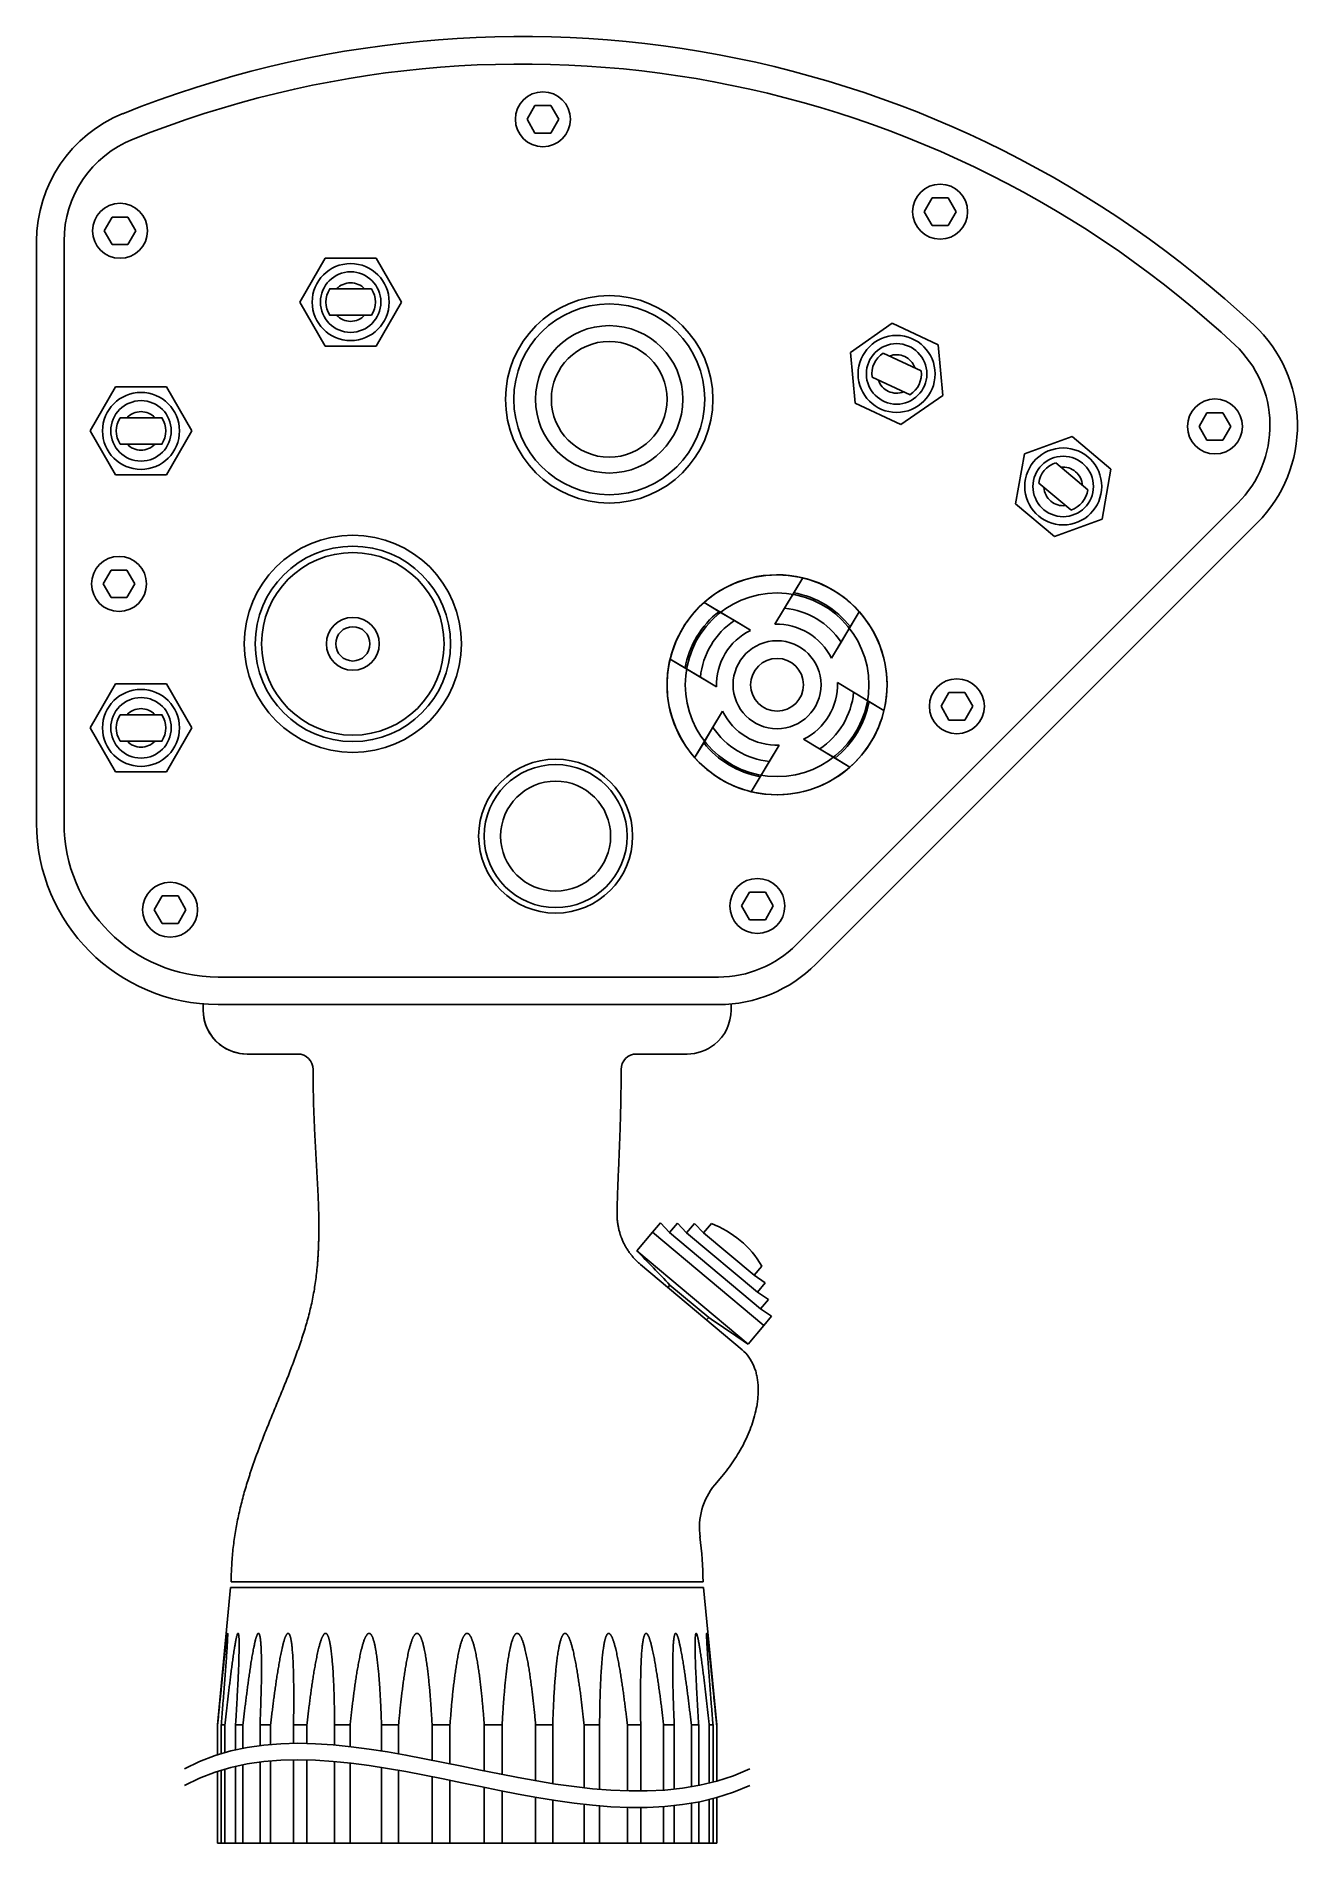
# Model space of a CAD drawing. Extents: x -39 to 75, y -72 to 94.
import ezdxf

# ---------------------------------------------------------------- set-up
doc = ezdxf.new("R2010")
doc.units = 0
doc.header["$MEASUREMENT"] = 0
doc.layers.add('MODELSKETCH_VISIBLE', color=7, linetype='CONTINUOUS')

msp = doc.modelspace()

# ---------------------------------------------------------------- linework, layer by layer
at = {"layer": 'MODELSKETCH_VISIBLE'}
for p, q in [((6.17, 88.23), (5.45, 86.98)), ((7.61, 88.23), (6.17, 88.23)), ((8.33, 86.98), (7.61, 88.23)), ((5.45, 86.98), (6.17, 85.73)), ((7.61, 85.73), (8.33, 86.98)), ((6.17, 85.73), (7.61, 85.73)), ((42.29, 79.83), (41.57, 78.58)), ((43.74, 79.83), (42.29, 79.83)), ((44.46, 78.58), (43.74, 79.83)), ((41.57, 78.58), (42.29, 77.33)), ((43.74, 77.33), (44.46, 78.58)), ((-32.28, 78.09), (-33, 76.84)), ((-33, 76.84), (-32.28, 75.59)), ((-30.84, 78.09), (-32.28, 78.09)), ((-30.11, 76.84), (-30.84, 78.09)), ((-30.84, 75.59), (-30.11, 76.84)), ((42.29, 77.33), (43.74, 77.33)), ((-39.15, 23), (-39.15, 75.89)), ((-36.65, 75.89), (-36.65, 23)), ((-32.28, 75.59), (-30.84, 75.59)), ((-12.9, 74.36), (-15.21, 70.36)), ((-8.28, 74.36), (-12.9, 74.36)), ((-5.97, 70.36), (-8.28, 74.36)), ((-12.5, 71.56), (-8.69, 71.56)), ((-15.21, 70.36), (-12.9, 66.36)), ((-8.28, 66.36), (-5.97, 70.36)), ((-12.5, 69.16), (-8.69, 69.16)), ((38.65, 68.43), (34.86, 65.78)), ((42.83, 66.47), (38.65, 68.43)), ((43.24, 61.87), (42.83, 66.47)), ((-12.9, 66.36), (-8.28, 66.36)), ((34.86, 65.78), (35.27, 61.18)), ((37.83, 65.72), (41.28, 64.11)), ((36.82, 63.54), (40.27, 61.93)), ((-31.96, 62.65), (-34.27, 58.65)), ((-27.34, 62.65), (-31.96, 62.65)), ((-25.03, 58.65), (-27.34, 62.65)), ((39.45, 59.22), (43.24, 61.87)), ((-31.55, 59.85), (-27.74, 59.85)), ((35.27, 61.18), (39.45, 59.22)), ((67.27, 60.3), (66.55, 59.05)), ((68.72, 60.3), (67.27, 60.3)), ((69.44, 59.05), (68.72, 60.3)), ((-34.27, 58.65), (-31.96, 54.65)), ((-27.34, 54.65), (-25.03, 58.65)), ((66.55, 59.05), (67.27, 57.8)), ((68.72, 57.8), (69.44, 59.05)), ((-31.55, 57.45), (-27.74, 57.45)), ((50.67, 56.57), (49.86, 52.02)), ((55.01, 58.15), (50.67, 56.57)), ((58.54, 55.18), (55.01, 58.15)), ((67.27, 57.8), (68.72, 57.8)), ((53.52, 55.75), (56.43, 53.3)), ((57.74, 50.63), (58.54, 55.18)), ((-31.96, 54.65), (-27.34, 54.65)), ((51.98, 53.91), (54.89, 51.46)), ((70.07, 52.07), (29.93, 11.93)), ((49.86, 52.02), (53.4, 49.05)), ((71.84, 50.3), (31.7, 10.16)), ((53.4, 49.05), (57.74, 50.63)), ((-32.37, 45.99), (-33.09, 44.74)), ((-30.93, 45.99), (-32.37, 45.99)), ((-30.2, 44.74), (-30.93, 45.99)), ((30.52, 45.29), (27.98, 41.07)), ((29.7, 43.93), (30.52, 45.29)), ((-33.09, 44.74), (-32.37, 43.49)), ((-32.37, 43.49), (-30.93, 43.49)), ((-30.93, 43.49), (-30.2, 44.74)), ((28.86, 42.54), (29.7, 43.93)), ((21.54, 43.06), (22.9, 42.24)), ((25.77, 40.52), (21.54, 43.06)), ((22.9, 42.24), (24.3, 41.4)), ((27.98, 41.07), (28.86, 42.54)), ((35.66, 42.2), (33.12, 37.98)), ((34.84, 40.84), (35.66, 42.2)), ((24.3, 41.4), (25.77, 40.52)), ((34.01, 39.45), (34.84, 40.84)), ((33.12, 37.98), (34.01, 39.45)), ((18.45, 37.91), (19.81, 37.1)), ((22.68, 35.38), (18.45, 37.91)), ((19.81, 37.1), (21.21, 36.26)), ((-31.96, 35.65), (-34.27, 31.65)), ((-27.34, 35.65), (-31.96, 35.65)), ((-25.03, 31.65), (-27.34, 35.65)), ((21.21, 36.26), (22.68, 35.38)), ((35.14, 34.89), (33.67, 35.77)), ((33.67, 35.77), (37.9, 33.23)), ((36.54, 34.05), (35.14, 34.89)), ((37.9, 33.23), (36.54, 34.05)), ((43.81, 34.86), (43.09, 33.61)), ((43.09, 33.61), (43.81, 32.36)), ((45.26, 34.86), (43.81, 34.86)), ((45.98, 33.61), (45.26, 34.86)), ((45.26, 32.36), (45.98, 33.61)), ((-34.27, 31.65), (-31.96, 27.65)), ((-31.55, 32.85), (-27.74, 32.85)), ((-27.34, 27.65), (-25.03, 31.65)), ((20.69, 28.94), (23.23, 33.17)), ((22.35, 31.7), (21.51, 30.3)), ((23.23, 33.17), (22.35, 31.7)), ((43.81, 32.36), (45.26, 32.36)), ((-31.55, 30.45), (-27.74, 30.45)), ((21.51, 30.3), (20.69, 28.94)), ((25.84, 25.85), (28.37, 30.08)), ((28.37, 30.08), (27.49, 28.61)), ((32.05, 29.74), (30.58, 30.63)), ((30.58, 30.63), (34.81, 28.09)), ((27.49, 28.61), (26.65, 27.21)), ((33.45, 28.9), (32.05, 29.74)), ((34.81, 28.09), (33.45, 28.9)), ((-31.96, 27.65), (-27.34, 27.65)), ((26.65, 27.21), (25.84, 25.85)), ((25.67, 16.71), (24.95, 15.46)), ((27.12, 16.71), (25.67, 16.71)), ((27.84, 15.46), (27.12, 16.71)), ((-27.72, 16.37), (-28.44, 15.12)), ((-28.44, 15.12), (-27.72, 13.87)), ((-26.28, 16.37), (-27.72, 16.37)), ((-25.56, 15.12), (-26.28, 16.37)), ((-26.28, 13.87), (-25.56, 15.12)), ((24.95, 15.46), (25.67, 14.21)), ((27.12, 14.21), (27.84, 15.46)), ((-27.72, 13.87), (-26.28, 13.87)), ((25.67, 14.21), (27.12, 14.21)), ((-22.65, 9), (22.86, 9)), ((-24, 6), (-24, 6.56)), ((-24, 6.56), (-24, 6)), ((22.86, 6.5), (-22.65, 6.5)), ((24, 6.55), (24, 6)), ((-20, 2), (-15.41, 2)), ((-15.41, 2), (-20, 2)), ((20, 2), (15.41, 2)), ((-14, 0), (-14, 0.59)), ((14, 0.59), (14, 0)), ((16.86, -14.2), (15.44, -15.89)), ((16.86, -14.2), (17.57, -13.36)), ((16.86, -14.2), (26.97, -22.69)), ((17.57, -13.36), (18.41, -14.22)), ((18.41, -14.22), (19.12, -13.38)), ((18.41, -14.22), (26.68, -21.16)), ((19.12, -13.38), (19.95, -14.25)), ((19.95, -14.25), (20.66, -13.4)), ((19.95, -14.25), (26.39, -19.64)), ((20.66, -13.4), (21.5, -14.27)), ((21.5, -14.27), (22.21, -13.42)), ((21.5, -14.27), (26.1, -18.12)), ((15.44, -15.89), (25.55, -24.38)), ((15.78, -17.15), (25, -24.88)), ((26.81, -17.28), (26.1, -18.12)), ((26.1, -18.12), (27.1, -18.8)), ((18.25, -19.22), (18.44, -19)), ((18.44, -19), (21.97, -21.96)), ((27.1, -18.8), (26.39, -19.64)), ((26.39, -19.64), (27.39, -20.32)), ((27.39, -20.32), (26.68, -21.16)), ((26.68, -21.16), (27.68, -21.84)), ((21.97, -21.96), (21.78, -22.18)), ((26.97, -22.69), (25.55, -24.38)), ((27.68, -21.84), (26.97, -22.69)), ((23.17, -36.4), (22.53, -37.16)), ((-22.7, -59), (-21.5, -46.5)), ((-21.5, -46.5), (21.5, -46.5)), ((-21.45, -46), (21.45, -46)), ((21.5, -46.5), (22.7, -59)), ((-22.7, -59), (-22.7, -61.72)), ((-22.36, -59), (-22.36, -61.61)), ((-22.36, -59), (-22.02, -59)), ((-22.02, -59), (-22.02, -61.51)), ((-21.06, -59), (-21.06, -61.26)), ((-21.06, -59), (-20.39, -59)), ((-20.39, -59), (-20.39, -61.12)), ((-18.83, -59), (-18.83, -60.87)), ((-18.83, -59), (-17.87, -59)), ((-17.87, -59), (-17.87, -60.77)), ((-15.79, -59), (-15.79, -60.67)), ((-15.79, -59), (-14.57, -59)), ((-14.57, -59), (-14.57, -60.68)), ((-12.05, -59), (-12.05, -60.82)), ((-12.05, -59), (-10.63, -59)), ((-10.63, -59), (-10.63, -60.96)), ((-7.79, -59), (-6.23, -59)), ((-7.79, -59), (-7.79, -61.36)), ((-6.23, -59), (-6.23, -61.62)), ((-3.18, -59), (-3.18, -62.2)), ((-3.18, -59), (-1.56, -59)), ((-1.56, -59), (-1.56, -62.53)), ((1.56, -59), (1.56, -63.17)), ((1.56, -59), (3.18, -59)), ((3.18, -59), (3.18, -63.5)), ((6.23, -59), (6.23, -64.07)), ((6.23, -59), (7.79, -59)), ((7.79, -59), (7.79, -64.33)), ((10.63, -59), (10.63, -64.71)), ((10.63, -59), (12.05, -59)), ((12.05, -59), (12.05, -64.85)), ((14.57, -59), (14.57, -64.99)), ((14.57, -59), (15.79, -59)), ((15.79, -59), (15.79, -65)), ((17.87, -59), (17.87, -64.92)), ((17.87, -59), (18.83, -59)), ((18.83, -59), (18.83, -64.83)), ((20.39, -59), (20.39, -64.61)), ((20.39, -59), (21.06, -59)), ((21.06, -59), (21.06, -64.49)), ((22.02, -59), (22.02, -64.27)), ((22.02, -59), (22.36, -59)), ((22.36, -59), (22.36, -64.19)), ((22.7, -59), (22.7, -64.1)), ((-22.36, -63.11), (-22.36, -69.73)), ((-22.02, -63.01), (-22.02, -69.73)), ((-21.06, -62.76), (-21.06, -69.73)), ((-20.39, -62.62), (-20.39, -69.73)), ((-18.83, -62.37), (-18.83, -69.73)), ((-17.87, -62.27), (-17.87, -69.73)), ((-15.79, -62.17), (-15.79, -69.73)), ((-14.57, -62.18), (-14.57, -69.73)), ((-12.05, -62.32), (-12.05, -69.73)), ((-10.63, -62.46), (-10.63, -69.73)), ((-7.79, -62.86), (-7.79, -69.73)), ((-6.23, -63.12), (-6.23, -69.73)), ((-22.7, -63.22), (-22.7, -69.73)), ((-3.18, -63.7), (-3.18, -69.73)), ((-1.56, -64.03), (-1.56, -69.73)), ((1.56, -64.67), (1.56, -69.73)), ((3.18, -65), (3.18, -69.73)), ((6.23, -65.57), (6.23, -69.73)), ((7.79, -65.83), (7.79, -69.73)), ((10.63, -66.21), (10.63, -69.73)), ((12.05, -66.35), (12.05, -69.73)), ((17.87, -66.42), (17.87, -69.73)), ((18.83, -66.33), (18.83, -69.73)), ((20.39, -66.11), (20.39, -69.73)), ((21.06, -65.99), (21.06, -69.73)), ((22.02, -65.77), (22.02, -69.73)), ((22.36, -65.69), (22.36, -69.73)), ((22.7, -65.6), (22.7, -69.73)), ((14.57, -66.49), (14.57, -69.73)), ((15.79, -66.5), (15.79, -69.73)), ((-22.7, -69.73), (22.7, -69.73))]:
    msp.add_line(p, q, dxfattribs=at)
for centre, radius in [((6.89, 86.98), 2.5), ((43.01, 78.58), 2.5), ((-31.56, 76.84), 2.5), ((-10.59, 70.36), 3.5), ((-10.59, 70.36), 2.75), ((12.92, 61.52), 9.43), ((12.92, 61.52), 8.68), ((12.92, 61.52), 6.7), ((12.92, 61.52), 5.26), ((39.05, 63.83), 3.5), ((39.05, 63.83), 2.75), ((-29.65, 58.65), 3.5), ((68, 59.05), 2.5), ((-29.65, 58.65), 2.75), ((54.2, 53.6), 3.5), ((54.2, 53.6), 2.75), ((-10.39, 39.29), 9.88), ((-31.65, 44.74), 2.5), ((-10.39, 39.29), 8.88), ((-10.39, 39.29), 8.3), ((28.18, 35.57), 10), ((28.18, 35.57), 8.35), ((-10.39, 39.29), 2.4), ((-10.39, 39.29), 1.56), ((28.18, 35.57), 4), ((28.18, 35.57), 4), ((28.18, 35.57), 2.4), ((28.18, 35.57), 2.4), ((-29.65, 31.65), 3.5), ((44.53, 33.61), 2.5), ((-29.65, 31.65), 2.75), ((8.05, 21.81), 7), ((8.05, 21.81), 6.5), ((8.05, 21.81), 5), ((-27, 15.12), 2.5), ((26.39, 15.46), 2.5)]:
    msp.add_circle(centre, radius, dxfattribs=at)
for centre, radius, start, end in [((5, -3), 97.5, 46.9747, 111.8595), ((5, -3), 95, 46.9747, 111.8595), ((-26.65, 75.89), 12.5, 111.8595, 180), ((-26.65, 75.89), 10, 111.8595, 180), ((-10.59, 70.36), 2.25, 147.769, 212.231), ((-10.59, 70.36), 1.75, 43.2918, 136.7082), ((-10.59, 70.36), 2.25, 327.769, 32.231), ((-10.59, 70.36), 1.75, 223.2918, 316.7082), ((63, 59.14), 12.5, 315, 46.9747), ((39.05, 63.83), 2.25, 122.769, 187.231), ((39.05, 63.83), 1.75, 18.2918, 111.7082), ((63, 59.14), 10, 315, 46.9747), ((39.05, 63.83), 1.75, 198.2918, 291.7082), ((39.05, 63.83), 2.25, 302.769, 7.231), ((-29.65, 58.65), 2.25, 147.769, 212.231), ((-29.65, 58.65), 1.75, 43.2918, 136.7082), ((-29.65, 58.65), 2.25, 327.769, 32.231), ((-29.65, 58.65), 1.75, 223.2918, 316.7082), ((54.2, 53.6), 2.25, 107.769, 172.231), ((54.2, 53.6), 1.75, 3.2918, 96.7082), ((54.2, 53.6), 1.75, 183.2918, 276.7082), ((54.2, 53.6), 2.25, 287.769, 352.231), ((28.18, 35.57), 10, 76.4576, 131.5424), ((28.18, 35.57), 10, 41.5424, 76.4576), ((28.18, 35.57), 8.5, 38.3327, 79.6673), ((28.18, 35.57), 8.5, 38.3327, 79.6673), ((28.18, 35.57), 10, 131.5424, 166.4576), ((28.18, 35.57), 8.5, 128.3327, 169.6673), ((28.18, 35.57), 8.5, 128.3327, 169.6673), ((28.18, 35.57), 7, 33.6231, 84.3769), ((28.18, 35.57), 7, 33.6231, 84.3769), ((28.18, 35.57), 10, 346.4576, 41.5424), ((28.18, 35.57), 7, 123.6231, 174.3769), ((28.18, 35.57), 7, 123.6231, 174.3769), ((28.18, 35.57), 5.5, 115.9443, 182.0557), ((28.18, 35.57), 5.5, 115.9443, 182.0557), ((28.18, 35.57), 5.5, 25.9443, 92.0557), ((28.18, 35.57), 5.5, 25.9443, 92.0557), ((28.18, 35.57), 10, 166.4576, 221.5424), ((28.18, 35.57), 5.5, 295.9443, 2.0557), ((28.18, 35.57), 5.5, 295.9443, 2.0557), ((-29.65, 31.65), 1.75, 43.2918, 136.7082), ((28.18, 35.57), 7, 303.6231, 354.3769), ((28.18, 35.57), 7, 303.6231, 354.3769), ((28.18, 35.57), 8.5, 308.3327, 349.6673), ((28.18, 35.57), 8.5, 308.3327, 349.6673), ((-29.65, 31.65), 2.25, 147.769, 212.231), ((-29.65, 31.65), 2.25, 327.769, 32.231), ((28.18, 35.57), 7, 213.6231, 264.3769), ((28.18, 35.57), 7, 213.6231, 264.3769), ((28.18, 35.57), 5.5, 205.9443, 272.0557), ((28.18, 35.57), 5.5, 205.9443, 272.0557), ((28.18, 35.57), 10, 311.5424, 346.4576), ((-29.65, 31.65), 1.75, 223.2918, 316.7082), ((28.18, 35.57), 8.5, 218.3327, 259.6673), ((28.18, 35.57), 8.5, 218.3327, 259.6673), ((28.18, 35.57), 10, 221.5424, 256.4576), ((28.18, 35.57), 10, 256.4576, 311.5424), ((-22.65, 23), 16.5, 180, 270), ((-22.65, 23), 14, 180, 270), ((22.86, 19), 10, 270, 315), ((22.86, 19), 12.5, 270, 315), ((-20, 6), 4, 180, 231.3178), ((-20, 6), 4, 180, 270), ((20, 6), 4, 308.6822, 0), ((-20, 6), 4, 231.3178, 270), ((-15.41, 0.59), 1.41, 0, 90), ((-15.41, 0.59), 1.41, 0, 90), ((15.41, 0.59), 1.41, 90, 180), ((20, 6), 4, 270, 308.6822), ((19.05, -21.85), 9, 30.5334, 69.4666), ((27.12, -41.02), 6, 140, 188.5535)]:
    msp.add_arc(centre, radius, start, end, dxfattribs=at)
msp.add_ellipse((19.64, -12.55), major_axis=(3.86, 4.6), ratio=0.988912, start_param=3.13937, end_param=3.141593, dxfattribs=at)
for points, knots in [([(-14, 0), (-14, -0.49), (-13.99, -1.48), (-13.95, -2.96), (-13.89, -4.44), (-13.82, -5.92), (-13.73, -7.4), (-13.65, -8.88), (-13.57, -10.36), (-13.52, -11.6), (-13.49, -12.58), (-13.48, -13.32), (-13.48, -13.94), (-13.48, -14.43), (-13.49, -14.81), (-13.5, -15.11), (-13.5, -15.36), (-13.51, -15.55), (-13.52, -15.73), (-13.53, -15.98), (-13.55, -16.29), (-13.57, -16.66), (-13.61, -17.15), (-13.67, -17.76), (-13.75, -18.49), (-13.86, -19.21), (-13.98, -19.93), (-14.13, -20.65), (-14.3, -21.36), (-14.48, -22.07), (-14.68, -22.78), (-14.9, -23.48), (-15.13, -24.18), (-15.31, -24.71), (-15.44, -25.05), (-15.52, -25.29), (-15.63, -25.58), (-15.76, -25.92), (-15.93, -26.38), (-16.15, -26.96), (-16.42, -27.65), (-16.7, -28.33), (-17.07, -29.25), (-17.54, -30.39), (-18.01, -31.53), (-18.38, -32.44), (-18.65, -33.13), (-18.87, -33.71), (-19.04, -34.17), (-19.17, -34.52), (-19.29, -34.86), (-19.4, -35.15), (-19.48, -35.39), (-19.56, -35.62), (-19.66, -35.91), (-19.77, -36.26), (-19.92, -36.73), (-20.18, -37.55), (-20.5, -38.73), (-20.84, -40.16), (-21.1, -41.6), (-21.3, -43.05), (-21.42, -44.52), (-21.45, -45.5), (-21.45, -46)], [0, 0, 0, 0, 0.00148167, 0.00296335, 0.00444502, 0.00592669, 0.00740836, 0.00889004, 0.01037171, 0.01185338, 0.01259422, 0.01333505, 0.01407589, 0.01444631, 0.01481673, 0.01518715, 0.01537235, 0.01555756, 0.01574277, 0.01592798, 0.0162984, 0.01666882, 0.01703924, 0.01778007, 0.01852091, 0.01926175, 0.02000258, 0.02074342, 0.02148425, 0.02222509, 0.02296593, 0.02370676, 0.0244476, 0.02518844, 0.02537365, 0.02555885, 0.02592927, 0.02629969, 0.02667011, 0.02741095, 0.02815178, 0.02889262, 0.02963345, 0.03111513, 0.0325968, 0.03333764, 0.03407847, 0.03481931, 0.03518973, 0.03556015, 0.03593056, 0.03630098, 0.03648619, 0.0366714, 0.03704182, 0.03741224, 0.03778266, 0.03852349, 0.04000516, 0.04148684, 0.04296851, 0.04445018, 0.04593186, 0.04741353, 0.04741353, 0.04741353, 0.04741353]), ([(13.63, -12.41), (13.63, -12.52), (13.63, -12.75), (13.65, -13.08), (13.69, -13.41), (13.74, -13.69), (13.78, -13.9), (13.83, -14.07), (13.86, -14.2), (13.9, -14.31), (13.92, -14.38), (13.93, -14.43), (13.95, -14.48), (13.97, -14.55), (14, -14.63), (14.04, -14.73), (14.1, -14.86), (14.16, -15.02), (14.23, -15.17), (14.33, -15.37), (14.44, -15.56), (14.56, -15.75), (14.65, -15.89), (14.73, -16.01), (14.8, -16.1), (14.85, -16.16), (14.9, -16.23), (14.95, -16.3), (15, -16.36), (15.07, -16.45), (15.17, -16.55), (15.28, -16.68), (15.4, -16.8), (15.56, -16.95), (15.69, -17.07), (15.77, -17.14)], [0, 0, 0, 0, 0.000333587, 0.000667173, 0.00100076, 0.001334346, 0.00150114, 0.001667933, 0.001834726, 0.001918123, 0.00200152, 0.002043218, 0.002084916, 0.002168313, 0.00225171, 0.002335106, 0.0025019, 0.002668693, 0.002835486, 0.00300228, 0.003335866, 0.003502659, 0.003669453, 0.003836246, 0.003919643, 0.004003039, 0.004086436, 0.004169833, 0.004253229, 0.004336626, 0.004503419, 0.004670213, 0.004837006, 0.005003799, 0.005337386, 0.005337386, 0.005337386, 0.005337386]), ([(-22.36, -59), (-22.34, -58.82), (-22.32, -58.46), (-22.27, -57.93), (-22.23, -57.4), (-22.19, -56.86), (-22.14, -56.33), (-22.1, -55.79), (-22.06, -55.26), (-22.02, -54.73), (-21.99, -54.28), (-21.96, -53.93), (-21.94, -53.67), (-21.92, -53.4), (-21.9, -53.14), (-21.88, -52.87), (-21.87, -52.61), (-21.85, -52.35), (-21.83, -52.13), (-21.82, -51.96), (-21.82, -51.83), (-21.81, -51.7), (-21.8, -51.57), (-21.79, -51.44), (-21.79, -51.34), (-21.78, -51.25), (-21.78, -51.19), (-21.78, -51.13), (-21.78, -51.09), (-21.78, -51.05), (-21.77, -51), (-21.77, -50.95), (-21.77, -50.91), (-21.77, -50.87), (-21.77, -50.83), (-21.77, -50.8), (-21.77, -50.78), (-21.77, -50.76), (-21.77, -50.74), (-21.77, -50.73), (-21.77, -50.71), (-21.77, -50.7), (-21.77, -50.7), (-21.77, -50.69), (-21.77, -50.68), (-21.77, -50.68), (-21.78, -50.67), (-21.78, -50.67), (-21.78, -50.67), (-21.78, -50.67), (-21.78, -50.67), (-21.78, -50.67), (-21.78, -50.67), (-21.79, -50.67), (-21.79, -50.68), (-21.79, -50.68), (-21.79, -50.69), (-21.79, -50.69), (-21.8, -50.7), (-21.8, -50.72), (-21.8, -50.73), (-21.8, -50.75), (-21.81, -50.77), (-21.81, -50.79), (-21.82, -50.82), (-21.82, -50.86), (-21.83, -50.9), (-21.84, -50.94), (-21.84, -50.97), (-21.85, -51.03), (-21.86, -51.09), (-21.87, -51.15), (-21.87, -51.21), (-21.88, -51.29), (-21.9, -51.4), (-21.91, -51.53), (-21.93, -51.66), (-21.94, -51.79), (-21.96, -51.92), (-21.98, -52.09), (-22, -52.31), (-22.03, -52.58), (-22.06, -52.84), (-22.09, -53.11), (-22.12, -53.37), (-22.15, -53.64), (-22.17, -53.91), (-22.21, -54.26), (-22.26, -54.71), (-22.31, -55.24), (-22.36, -55.78), (-22.42, -56.31), (-22.47, -56.85), (-22.53, -57.39), (-22.58, -57.92), (-22.63, -58.46), (-22.67, -58.82), (-22.69, -59)], [0.0000002, 0.0000002, 0.0000002, 0.0000002, 0.00053888, 0.00107755, 0.00161623, 0.00215491, 0.00269358, 0.00323226, 0.00377093, 0.00430961, 0.00484829, 0.00511762, 0.00538696, 0.0056563, 0.00592564, 0.00619498, 0.00646431, 0.00673365, 0.00700299, 0.00713766, 0.00727233, 0.007407, 0.00754167, 0.00767633, 0.007811, 0.00787834, 0.00794567, 0.00801301, 0.00804667, 0.00808034, 0.00814768, 0.00821501, 0.00824868, 0.00828235, 0.00834968, 0.00838335, 0.00841701, 0.00843385, 0.00845068, 0.00848435, 0.00850118, 0.00851802, 0.00853485, 0.00855168, 0.00856852, 0.00858535, 0.00859377, 0.00860218, 0.0086106, 0.00861902, 0.00863585, 0.00865268, 0.00866952, 0.00868635, 0.00870319, 0.0087116, 0.00872002, 0.00873685, 0.00875369, 0.00878735, 0.00880419, 0.00882102, 0.00885469, 0.00888836, 0.00892202, 0.00895569, 0.00902302, 0.00905669, 0.00909036, 0.00915769, 0.00922503, 0.00929236, 0.0093597, 0.00942703, 0.0095617, 0.00969637, 0.00983104, 0.00996571, 0.01010038, 0.01023505, 0.01050438, 0.01077372, 0.01104306, 0.0113124, 0.01158174, 0.01185107, 0.01212041, 0.01238975, 0.01292843, 0.0134671, 0.01400578, 0.01454445, 0.01508313, 0.01562181, 0.01616048, 0.01669916, 0.01723783, 0.01723783, 0.01723783, 0.01723783]), ([(-21.06, -59), (-21.05, -58.82), (-21.02, -58.46), (-20.99, -57.93), (-20.96, -57.4), (-20.93, -56.86), (-20.9, -56.33), (-20.87, -55.79), (-20.84, -55.26), (-20.82, -54.73), (-20.8, -54.28), (-20.78, -53.93), (-20.77, -53.67), (-20.76, -53.4), (-20.75, -53.14), (-20.75, -52.87), (-20.74, -52.61), (-20.74, -52.35), (-20.73, -52.13), (-20.73, -51.96), (-20.73, -51.83), (-20.73, -51.7), (-20.73, -51.57), (-20.73, -51.44), (-20.74, -51.34), (-20.74, -51.25), (-20.74, -51.19), (-20.74, -51.13), (-20.74, -51.09), (-20.75, -51.05), (-20.75, -51), (-20.75, -50.95), (-20.76, -50.91), (-20.76, -50.87), (-20.77, -50.83), (-20.77, -50.8), (-20.78, -50.78), (-20.78, -50.76), (-20.78, -50.74), (-20.79, -50.73), (-20.79, -50.71), (-20.8, -50.7), (-20.8, -50.7), (-20.8, -50.69), (-20.81, -50.68), (-20.81, -50.68), (-20.81, -50.67), (-20.82, -50.67), (-20.82, -50.67), (-20.82, -50.67), (-20.83, -50.67), (-20.83, -50.67), (-20.84, -50.67), (-20.84, -50.67), (-20.85, -50.68), (-20.85, -50.68), (-20.86, -50.69), (-20.86, -50.69), (-20.87, -50.7), (-20.87, -50.72), (-20.88, -50.73), (-20.89, -50.75), (-20.9, -50.77), (-20.9, -50.79), (-20.91, -50.82), (-20.92, -50.86), (-20.93, -50.9), (-20.95, -50.94), (-20.96, -50.97), (-20.97, -51.03), (-20.98, -51.09), (-21, -51.15), (-21.01, -51.21), (-21.03, -51.29), (-21.05, -51.4), (-21.07, -51.53), (-21.09, -51.66), (-21.11, -51.79), (-21.14, -51.92), (-21.16, -52.09), (-21.2, -52.31), (-21.24, -52.58), (-21.28, -52.84), (-21.31, -53.11), (-21.35, -53.37), (-21.38, -53.64), (-21.42, -53.91), (-21.47, -54.26), (-21.52, -54.71), (-21.59, -55.24), (-21.65, -55.78), (-21.72, -56.31), (-21.78, -56.85), (-21.84, -57.39), (-21.9, -57.92), (-21.96, -58.46), (-22, -58.82), (-22.02, -59)], [0.0000002, 0.0000002, 0.0000002, 0.0000002, 0.00053888, 0.00107755, 0.00161623, 0.00215491, 0.00269358, 0.00323226, 0.00377093, 0.00430961, 0.00484829, 0.00511762, 0.00538696, 0.0056563, 0.00592564, 0.00619498, 0.00646431, 0.00673365, 0.00700299, 0.00713766, 0.00727233, 0.007407, 0.00754167, 0.00767633, 0.007811, 0.00787834, 0.00794567, 0.00801301, 0.00804667, 0.00808034, 0.00814768, 0.00821501, 0.00824868, 0.00828235, 0.00834968, 0.00838335, 0.00841701, 0.00843385, 0.00845068, 0.00848435, 0.00850118, 0.00851802, 0.00853485, 0.00855168, 0.00856852, 0.00858535, 0.00859377, 0.00860218, 0.0086106, 0.00861902, 0.00863585, 0.00865268, 0.00866952, 0.00868635, 0.00870319, 0.0087116, 0.00872002, 0.00873685, 0.00875369, 0.00878735, 0.00880419, 0.00882102, 0.00885469, 0.00888836, 0.00892202, 0.00895569, 0.00902302, 0.00905669, 0.00909036, 0.00915769, 0.00922503, 0.00929236, 0.0093597, 0.00942703, 0.0095617, 0.00969637, 0.00983104, 0.00996571, 0.01010038, 0.01023505, 0.01050438, 0.01077372, 0.01104306, 0.0113124, 0.01158174, 0.01185107, 0.01212041, 0.01238975, 0.01292843, 0.0134671, 0.01400578, 0.01454445, 0.01508313, 0.01562181, 0.01616048, 0.01669916, 0.01723783, 0.01723783, 0.01723783, 0.01723783]), ([(-18.83, -59), (-18.83, -58.82), (-18.81, -58.46), (-18.79, -57.93), (-18.77, -57.4), (-18.75, -56.86), (-18.74, -56.33), (-18.72, -55.79), (-18.71, -55.26), (-18.7, -54.73), (-18.7, -54.28), (-18.7, -53.93), (-18.7, -53.67), (-18.7, -53.4), (-18.7, -53.14), (-18.7, -52.87), (-18.71, -52.61), (-18.72, -52.35), (-18.72, -52.13), (-18.73, -51.96), (-18.74, -51.83), (-18.75, -51.7), (-18.76, -51.57), (-18.77, -51.44), (-18.78, -51.34), (-18.79, -51.25), (-18.79, -51.19), (-18.8, -51.13), (-18.81, -51.09), (-18.81, -51.05), (-18.82, -51), (-18.83, -50.95), (-18.84, -50.91), (-18.85, -50.87), (-18.86, -50.83), (-18.87, -50.8), (-18.88, -50.78), (-18.88, -50.76), (-18.89, -50.74), (-18.9, -50.73), (-18.91, -50.71), (-18.91, -50.7), (-18.92, -50.7), (-18.92, -50.69), (-18.93, -50.68), (-18.94, -50.68), (-18.94, -50.67), (-18.95, -50.67), (-18.95, -50.67), (-18.96, -50.67), (-18.96, -50.67), (-18.97, -50.67), (-18.98, -50.67), (-18.99, -50.67), (-19, -50.68), (-19, -50.68), (-19.01, -50.69), (-19.02, -50.69), (-19.03, -50.7), (-19.04, -50.72), (-19.05, -50.73), (-19.06, -50.75), (-19.07, -50.77), (-19.08, -50.79), (-19.09, -50.82), (-19.11, -50.86), (-19.13, -50.9), (-19.14, -50.94), (-19.15, -50.97), (-19.17, -51.03), (-19.19, -51.09), (-19.21, -51.15), (-19.23, -51.21), (-19.25, -51.29), (-19.27, -51.4), (-19.31, -51.53), (-19.33, -51.66), (-19.36, -51.79), (-19.39, -51.92), (-19.42, -52.09), (-19.47, -52.31), (-19.51, -52.58), (-19.56, -52.84), (-19.61, -53.11), (-19.65, -53.37), (-19.69, -53.64), (-19.73, -53.91), (-19.78, -54.26), (-19.85, -54.71), (-19.92, -55.24), (-19.99, -55.78), (-20.06, -56.31), (-20.13, -56.85), (-20.2, -57.39), (-20.27, -57.92), (-20.33, -58.46), (-20.37, -58.82), (-20.39, -59)], [0.0000002, 0.0000002, 0.0000002, 0.0000002, 0.00053888, 0.00107755, 0.00161623, 0.00215491, 0.00269358, 0.00323226, 0.00377093, 0.00430961, 0.00484829, 0.00511762, 0.00538696, 0.0056563, 0.00592564, 0.00619498, 0.00646431, 0.00673365, 0.00700299, 0.00713766, 0.00727233, 0.007407, 0.00754167, 0.00767633, 0.007811, 0.00787834, 0.00794567, 0.00801301, 0.00804667, 0.00808034, 0.00814768, 0.00821501, 0.00824868, 0.00828235, 0.00834968, 0.00838335, 0.00841701, 0.00843385, 0.00845068, 0.00848435, 0.00850118, 0.00851802, 0.00853485, 0.00855168, 0.00856852, 0.00858535, 0.00859377, 0.00860218, 0.0086106, 0.00861902, 0.00863585, 0.00865268, 0.00866952, 0.00868635, 0.00870319, 0.0087116, 0.00872002, 0.00873685, 0.00875369, 0.00878735, 0.00880419, 0.00882102, 0.00885469, 0.00888836, 0.00892202, 0.00895569, 0.00902302, 0.00905669, 0.00909036, 0.00915769, 0.00922503, 0.00929236, 0.0093597, 0.00942703, 0.0095617, 0.00969637, 0.00983104, 0.00996571, 0.01010038, 0.01023505, 0.01050438, 0.01077372, 0.01104306, 0.0113124, 0.01158174, 0.01185107, 0.01212041, 0.01238975, 0.01292843, 0.0134671, 0.01400578, 0.01454445, 0.01508313, 0.01562181, 0.01616048, 0.01669916, 0.01723783, 0.01723783, 0.01723783, 0.01723783]), ([(-15.79, -59), (-15.78, -58.82), (-15.78, -58.46), (-15.77, -57.93), (-15.76, -57.4), (-15.76, -56.86), (-15.76, -56.33), (-15.76, -55.79), (-15.77, -55.26), (-15.78, -54.73), (-15.79, -54.28), (-15.8, -53.93), (-15.81, -53.67), (-15.82, -53.4), (-15.83, -53.14), (-15.84, -52.87), (-15.86, -52.61), (-15.88, -52.35), (-15.9, -52.13), (-15.91, -51.96), (-15.93, -51.83), (-15.94, -51.7), (-15.96, -51.57), (-15.98, -51.44), (-16, -51.34), (-16.01, -51.25), (-16.02, -51.19), (-16.04, -51.13), (-16.04, -51.09), (-16.05, -51.05), (-16.07, -51), (-16.08, -50.95), (-16.1, -50.91), (-16.11, -50.87), (-16.12, -50.83), (-16.14, -50.8), (-16.15, -50.78), (-16.16, -50.76), (-16.17, -50.74), (-16.18, -50.73), (-16.19, -50.71), (-16.2, -50.7), (-16.21, -50.7), (-16.22, -50.69), (-16.23, -50.68), (-16.24, -50.68), (-16.25, -50.67), (-16.25, -50.67), (-16.26, -50.67), (-16.26, -50.67), (-16.27, -50.67), (-16.28, -50.67), (-16.3, -50.67), (-16.31, -50.67), (-16.32, -50.68), (-16.32, -50.68), (-16.33, -50.69), (-16.34, -50.69), (-16.36, -50.7), (-16.37, -50.72), (-16.38, -50.73), (-16.39, -50.75), (-16.41, -50.77), (-16.42, -50.79), (-16.44, -50.82), (-16.46, -50.86), (-16.48, -50.9), (-16.5, -50.94), (-16.51, -50.97), (-16.54, -51.03), (-16.56, -51.09), (-16.58, -51.15), (-16.6, -51.21), (-16.63, -51.29), (-16.66, -51.4), (-16.7, -51.53), (-16.73, -51.66), (-16.76, -51.79), (-16.8, -51.92), (-16.84, -52.09), (-16.88, -52.31), (-16.94, -52.58), (-16.99, -52.84), (-17.04, -53.11), (-17.09, -53.37), (-17.13, -53.64), (-17.18, -53.91), (-17.24, -54.26), (-17.31, -54.71), (-17.39, -55.24), (-17.46, -55.78), (-17.54, -56.31), (-17.61, -56.85), (-17.68, -57.39), (-17.74, -57.92), (-17.81, -58.46), (-17.85, -58.82), (-17.87, -59)], [0.0000002, 0.0000002, 0.0000002, 0.0000002, 0.00053888, 0.00107755, 0.00161623, 0.00215491, 0.00269358, 0.00323226, 0.00377093, 0.00430961, 0.00484829, 0.00511762, 0.00538696, 0.0056563, 0.00592564, 0.00619498, 0.00646431, 0.00673365, 0.00700299, 0.00713766, 0.00727233, 0.007407, 0.00754167, 0.00767633, 0.007811, 0.00787834, 0.00794567, 0.00801301, 0.00804667, 0.00808034, 0.00814768, 0.00821501, 0.00824868, 0.00828235, 0.00834968, 0.00838335, 0.00841701, 0.00843385, 0.00845068, 0.00848435, 0.00850118, 0.00851802, 0.00853485, 0.00855168, 0.00856852, 0.00858535, 0.00859377, 0.00860218, 0.0086106, 0.00861902, 0.00863585, 0.00865268, 0.00866952, 0.00868635, 0.00870319, 0.0087116, 0.00872002, 0.00873685, 0.00875369, 0.00878735, 0.00880419, 0.00882102, 0.00885469, 0.00888836, 0.00892202, 0.00895569, 0.00902302, 0.00905669, 0.00909036, 0.00915769, 0.00922503, 0.00929236, 0.0093597, 0.00942703, 0.0095617, 0.00969637, 0.00983104, 0.00996571, 0.01010038, 0.01023505, 0.01050438, 0.01077372, 0.01104306, 0.0113124, 0.01158174, 0.01185107, 0.01212041, 0.01238975, 0.01292843, 0.0134671, 0.01400578, 0.01454445, 0.01508313, 0.01562181, 0.01616048, 0.01669916, 0.01723783, 0.01723783, 0.01723783, 0.01723783]), ([(-12.05, -59), (-12.05, -58.82), (-12.05, -58.46), (-12.06, -57.93), (-12.07, -57.4), (-12.08, -56.86), (-12.09, -56.33), (-12.11, -55.79), (-12.13, -55.26), (-12.16, -54.73), (-12.18, -54.28), (-12.2, -53.93), (-12.22, -53.67), (-12.24, -53.4), (-12.27, -53.14), (-12.29, -52.87), (-12.32, -52.61), (-12.35, -52.35), (-12.38, -52.13), (-12.4, -51.96), (-12.42, -51.83), (-12.44, -51.7), (-12.47, -51.57), (-12.49, -51.44), (-12.52, -51.34), (-12.54, -51.25), (-12.55, -51.19), (-12.57, -51.13), (-12.58, -51.09), (-12.6, -51.05), (-12.61, -51), (-12.63, -50.95), (-12.65, -50.91), (-12.67, -50.87), (-12.68, -50.83), (-12.71, -50.8), (-12.72, -50.78), (-12.73, -50.76), (-12.74, -50.74), (-12.76, -50.73), (-12.77, -50.71), (-12.78, -50.7), (-12.79, -50.7), (-12.8, -50.69), (-12.82, -50.68), (-12.83, -50.68), (-12.84, -50.67), (-12.84, -50.67), (-12.85, -50.67), (-12.86, -50.67), (-12.87, -50.67), (-12.88, -50.67), (-12.9, -50.67), (-12.91, -50.67), (-12.92, -50.68), (-12.93, -50.68), (-12.94, -50.69), (-12.95, -50.69), (-12.97, -50.7), (-12.98, -50.72), (-13, -50.73), (-13.01, -50.75), (-13.03, -50.77), (-13.05, -50.79), (-13.07, -50.82), (-13.09, -50.86), (-13.11, -50.9), (-13.13, -50.94), (-13.15, -50.97), (-13.18, -51.03), (-13.2, -51.09), (-13.23, -51.15), (-13.25, -51.21), (-13.28, -51.29), (-13.32, -51.4), (-13.36, -51.53), (-13.4, -51.66), (-13.43, -51.79), (-13.47, -51.92), (-13.51, -52.09), (-13.56, -52.31), (-13.62, -52.58), (-13.68, -52.84), (-13.73, -53.11), (-13.78, -53.37), (-13.83, -53.64), (-13.88, -53.91), (-13.94, -54.26), (-14.01, -54.71), (-14.09, -55.24), (-14.17, -55.78), (-14.24, -56.31), (-14.31, -56.85), (-14.38, -57.39), (-14.45, -57.92), (-14.51, -58.46), (-14.55, -58.82), (-14.57, -59)], [0.0000002, 0.0000002, 0.0000002, 0.0000002, 0.00053888, 0.00107755, 0.00161623, 0.00215491, 0.00269358, 0.00323226, 0.00377093, 0.00430961, 0.00484829, 0.00511762, 0.00538696, 0.0056563, 0.00592564, 0.00619498, 0.00646431, 0.00673365, 0.00700299, 0.00713766, 0.00727233, 0.007407, 0.00754167, 0.00767633, 0.007811, 0.00787834, 0.00794567, 0.00801301, 0.00804667, 0.00808034, 0.00814768, 0.00821501, 0.00824868, 0.00828235, 0.00834968, 0.00838335, 0.00841701, 0.00843385, 0.00845068, 0.00848435, 0.00850118, 0.00851802, 0.00853485, 0.00855168, 0.00856852, 0.00858535, 0.00859377, 0.00860218, 0.0086106, 0.00861902, 0.00863585, 0.00865268, 0.00866952, 0.00868635, 0.00870319, 0.0087116, 0.00872002, 0.00873685, 0.00875369, 0.00878735, 0.00880419, 0.00882102, 0.00885469, 0.00888836, 0.00892202, 0.00895569, 0.00902302, 0.00905669, 0.00909036, 0.00915769, 0.00922503, 0.00929236, 0.0093597, 0.00942703, 0.0095617, 0.00969637, 0.00983104, 0.00996571, 0.01010038, 0.01023505, 0.01050438, 0.01077372, 0.01104306, 0.0113124, 0.01158174, 0.01185107, 0.01212041, 0.01238975, 0.01292843, 0.0134671, 0.01400578, 0.01454445, 0.01508313, 0.01562181, 0.01616048, 0.01669916, 0.01723783, 0.01723783, 0.01723783, 0.01723783]), ([(-7.79, -59), (-7.79, -58.82), (-7.8, -58.46), (-7.82, -57.93), (-7.85, -57.4), (-7.87, -56.86), (-7.9, -56.33), (-7.93, -55.79), (-7.97, -55.26), (-8.01, -54.73), (-8.04, -54.28), (-8.08, -53.93), (-8.11, -53.67), (-8.13, -53.4), (-8.17, -53.14), (-8.2, -52.87), (-8.24, -52.61), (-8.28, -52.35), (-8.31, -52.13), (-8.35, -51.96), (-8.37, -51.83), (-8.4, -51.7), (-8.43, -51.57), (-8.46, -51.44), (-8.49, -51.34), (-8.52, -51.25), (-8.54, -51.19), (-8.56, -51.13), (-8.57, -51.09), (-8.59, -51.05), (-8.61, -51), (-8.63, -50.95), (-8.65, -50.91), (-8.67, -50.87), (-8.69, -50.83), (-8.72, -50.8), (-8.73, -50.78), (-8.75, -50.76), (-8.76, -50.74), (-8.78, -50.73), (-8.79, -50.71), (-8.8, -50.7), (-8.82, -50.7), (-8.83, -50.69), (-8.84, -50.68), (-8.86, -50.68), (-8.87, -50.67), (-8.87, -50.67), (-8.88, -50.67), (-8.89, -50.67), (-8.91, -50.67), (-8.92, -50.67), (-8.94, -50.67), (-8.95, -50.67), (-8.97, -50.68), (-8.97, -50.68), (-8.98, -50.69), (-9, -50.69), (-9.02, -50.7), (-9.03, -50.72), (-9.05, -50.73), (-9.07, -50.75), (-9.08, -50.77), (-9.11, -50.79), (-9.13, -50.82), (-9.15, -50.86), (-9.17, -50.9), (-9.2, -50.94), (-9.22, -50.97), (-9.24, -51.03), (-9.27, -51.09), (-9.3, -51.15), (-9.32, -51.21), (-9.36, -51.29), (-9.4, -51.4), (-9.44, -51.53), (-9.48, -51.66), (-9.52, -51.79), (-9.55, -51.92), (-9.6, -52.09), (-9.65, -52.31), (-9.71, -52.58), (-9.77, -52.84), (-9.82, -53.11), (-9.87, -53.37), (-9.92, -53.64), (-9.97, -53.91), (-10.03, -54.26), (-10.1, -54.71), (-10.18, -55.24), (-10.25, -55.78), (-10.32, -56.31), (-10.39, -56.85), (-10.46, -57.39), (-10.52, -57.92), (-10.58, -58.46), (-10.62, -58.82), (-10.63, -59)], [0.0000002, 0.0000002, 0.0000002, 0.0000002, 0.00053888, 0.00107755, 0.00161623, 0.00215491, 0.00269358, 0.00323226, 0.00377093, 0.00430961, 0.00484829, 0.00511762, 0.00538696, 0.0056563, 0.00592564, 0.00619498, 0.00646431, 0.00673365, 0.00700299, 0.00713766, 0.00727233, 0.007407, 0.00754167, 0.00767633, 0.007811, 0.00787834, 0.00794567, 0.00801301, 0.00804667, 0.00808034, 0.00814768, 0.00821501, 0.00824868, 0.00828235, 0.00834968, 0.00838335, 0.00841701, 0.00843385, 0.00845068, 0.00848435, 0.00850118, 0.00851802, 0.00853485, 0.00855168, 0.00856852, 0.00858535, 0.00859377, 0.00860218, 0.0086106, 0.00861902, 0.00863585, 0.00865268, 0.00866952, 0.00868635, 0.00870319, 0.0087116, 0.00872002, 0.00873685, 0.00875369, 0.00878735, 0.00880419, 0.00882102, 0.00885469, 0.00888836, 0.00892202, 0.00895569, 0.00902302, 0.00905669, 0.00909036, 0.00915769, 0.00922503, 0.00929236, 0.0093597, 0.00942703, 0.0095617, 0.00969637, 0.00983104, 0.00996571, 0.01010038, 0.01023505, 0.01050438, 0.01077372, 0.01104306, 0.0113124, 0.01158174, 0.01185107, 0.01212041, 0.01238975, 0.01292843, 0.0134671, 0.01400578, 0.01454445, 0.01508313, 0.01562181, 0.01616048, 0.01669916, 0.01723783, 0.01723783, 0.01723783, 0.01723783]), ([(-3.18, -59), (-3.19, -58.82), (-3.21, -58.46), (-3.25, -57.93), (-3.28, -57.4), (-3.32, -56.86), (-3.36, -56.33), (-3.4, -55.79), (-3.45, -55.26), (-3.51, -54.73), (-3.56, -54.28), (-3.6, -53.93), (-3.63, -53.67), (-3.67, -53.4), (-3.71, -53.14), (-3.75, -52.87), (-3.8, -52.61), (-3.84, -52.35), (-3.89, -52.13), (-3.93, -51.96), (-3.96, -51.83), (-3.99, -51.7), (-4.02, -51.57), (-4.06, -51.44), (-4.09, -51.34), (-4.12, -51.25), (-4.15, -51.19), (-4.17, -51.13), (-4.18, -51.09), (-4.2, -51.05), (-4.22, -51), (-4.25, -50.95), (-4.27, -50.91), (-4.29, -50.87), (-4.32, -50.83), (-4.35, -50.8), (-4.36, -50.78), (-4.38, -50.76), (-4.39, -50.74), (-4.41, -50.73), (-4.43, -50.71), (-4.44, -50.7), (-4.46, -50.7), (-4.47, -50.69), (-4.49, -50.68), (-4.5, -50.68), (-4.51, -50.67), (-4.52, -50.67), (-4.53, -50.67), (-4.54, -50.67), (-4.55, -50.67), (-4.57, -50.67), (-4.58, -50.67), (-4.6, -50.67), (-4.61, -50.68), (-4.63, -50.68), (-4.64, -50.69), (-4.65, -50.69), (-4.67, -50.7), (-4.69, -50.72), (-4.7, -50.73), (-4.72, -50.75), (-4.74, -50.77), (-4.76, -50.79), (-4.78, -50.82), (-4.81, -50.86), (-4.83, -50.9), (-4.86, -50.94), (-4.88, -50.97), (-4.91, -51.03), (-4.94, -51.09), (-4.96, -51.15), (-4.99, -51.21), (-5.02, -51.29), (-5.06, -51.4), (-5.1, -51.53), (-5.14, -51.66), (-5.18, -51.79), (-5.22, -51.92), (-5.26, -52.09), (-5.32, -52.31), (-5.38, -52.58), (-5.43, -52.84), (-5.48, -53.11), (-5.53, -53.37), (-5.58, -53.64), (-5.62, -53.91), (-5.68, -54.26), (-5.75, -54.71), (-5.82, -55.24), (-5.89, -55.78), (-5.96, -56.31), (-6.02, -56.85), (-6.08, -57.39), (-6.13, -57.92), (-6.18, -58.46), (-6.22, -58.82), (-6.23, -59)], [0.0000002, 0.0000002, 0.0000002, 0.0000002, 0.00053888, 0.00107755, 0.00161623, 0.00215491, 0.00269358, 0.00323226, 0.00377093, 0.00430961, 0.00484829, 0.00511762, 0.00538696, 0.0056563, 0.00592564, 0.00619498, 0.00646431, 0.00673365, 0.00700299, 0.00713766, 0.00727233, 0.007407, 0.00754167, 0.00767633, 0.007811, 0.00787834, 0.00794567, 0.00801301, 0.00804667, 0.00808034, 0.00814768, 0.00821501, 0.00824868, 0.00828235, 0.00834968, 0.00838335, 0.00841701, 0.00843385, 0.00845068, 0.00848435, 0.00850118, 0.00851802, 0.00853485, 0.00855168, 0.00856852, 0.00858535, 0.00859377, 0.00860218, 0.0086106, 0.00861902, 0.00863585, 0.00865268, 0.00866952, 0.00868635, 0.00870319, 0.0087116, 0.00872002, 0.00873685, 0.00875369, 0.00878735, 0.00880419, 0.00882102, 0.00885469, 0.00888836, 0.00892202, 0.00895569, 0.00902302, 0.00905669, 0.00909036, 0.00915769, 0.00922503, 0.00929236, 0.0093597, 0.00942703, 0.0095617, 0.00969637, 0.00983104, 0.00996571, 0.01010038, 0.01023505, 0.01050438, 0.01077372, 0.01104306, 0.0113124, 0.01158174, 0.01185107, 0.01212041, 0.01238975, 0.01292843, 0.0134671, 0.01400578, 0.01454445, 0.01508313, 0.01562181, 0.01616048, 0.01669916, 0.01723783, 0.01723783, 0.01723783, 0.01723783]), ([(1.56, -59), (1.55, -58.82), (1.52, -58.46), (1.48, -57.93), (1.43, -57.4), (1.38, -56.86), (1.33, -56.33), (1.27, -55.79), (1.21, -55.26), (1.15, -54.73), (1.09, -54.28), (1.04, -53.93), (1, -53.67), (0.95, -53.4), (0.91, -53.14), (0.86, -52.87), (0.81, -52.61), (0.76, -52.35), (0.71, -52.13), (0.67, -51.96), (0.63, -51.83), (0.6, -51.7), (0.56, -51.57), (0.52, -51.44), (0.48, -51.34), (0.45, -51.25), (0.43, -51.19), (0.4, -51.13), (0.39, -51.09), (0.37, -51.05), (0.34, -51), (0.32, -50.95), (0.29, -50.91), (0.27, -50.87), (0.24, -50.83), (0.21, -50.8), (0.2, -50.78), (0.18, -50.76), (0.16, -50.74), (0.15, -50.73), (0.13, -50.71), (0.11, -50.7), (0.1, -50.7), (0.09, -50.69), (0.07, -50.68), (0.06, -50.68), (0.05, -50.67), (0.04, -50.67), (0.03, -50.67), (0.02, -50.67), (0, -50.67), (-0.01, -50.67), (-0.03, -50.67), (-0.05, -50.67), (-0.06, -50.68), (-0.07, -50.68), (-0.08, -50.69), (-0.1, -50.69), (-0.12, -50.7), (-0.13, -50.72), (-0.15, -50.73), (-0.17, -50.75), (-0.19, -50.77), (-0.21, -50.79), (-0.23, -50.82), (-0.26, -50.86), (-0.28, -50.9), (-0.31, -50.94), (-0.33, -50.97), (-0.35, -51.03), (-0.38, -51.09), (-0.41, -51.15), (-0.44, -51.21), (-0.47, -51.29), (-0.51, -51.4), (-0.55, -51.53), (-0.59, -51.66), (-0.62, -51.79), (-0.66, -51.92), (-0.7, -52.09), (-0.75, -52.31), (-0.8, -52.58), (-0.86, -52.84), (-0.9, -53.11), (-0.95, -53.37), (-0.99, -53.64), (-1.03, -53.91), (-1.08, -54.26), (-1.14, -54.71), (-1.21, -55.24), (-1.27, -55.78), (-1.33, -56.31), (-1.38, -56.85), (-1.43, -57.39), (-1.47, -57.92), (-1.52, -58.46), (-1.55, -58.82), (-1.56, -59)], [0.0000002, 0.0000002, 0.0000002, 0.0000002, 0.00053888, 0.00107755, 0.00161623, 0.00215491, 0.00269358, 0.00323226, 0.00377093, 0.00430961, 0.00484829, 0.00511762, 0.00538696, 0.0056563, 0.00592564, 0.00619498, 0.00646431, 0.00673365, 0.00700299, 0.00713766, 0.00727233, 0.007407, 0.00754167, 0.00767633, 0.007811, 0.00787834, 0.00794567, 0.00801301, 0.00804667, 0.00808034, 0.00814768, 0.00821501, 0.00824868, 0.00828235, 0.00834968, 0.00838335, 0.00841701, 0.00843385, 0.00845068, 0.00848435, 0.00850118, 0.00851802, 0.00853485, 0.00855168, 0.00856852, 0.00858535, 0.00859377, 0.00860218, 0.0086106, 0.00861902, 0.00863585, 0.00865268, 0.00866952, 0.00868635, 0.00870319, 0.0087116, 0.00872002, 0.00873685, 0.00875369, 0.00878735, 0.00880419, 0.00882102, 0.00885469, 0.00888836, 0.00892202, 0.00895569, 0.00902302, 0.00905669, 0.00909036, 0.00915769, 0.00922503, 0.00929236, 0.0093597, 0.00942703, 0.0095617, 0.00969637, 0.00983104, 0.00996571, 0.01010038, 0.01023505, 0.01050438, 0.01077372, 0.01104306, 0.0113124, 0.01158174, 0.01185107, 0.01212041, 0.01238975, 0.01292843, 0.0134671, 0.01400578, 0.01454445, 0.01508313, 0.01562181, 0.01616048, 0.01669916, 0.01723783, 0.01723783, 0.01723783, 0.01723783]), ([(6.23, -59), (6.22, -58.82), (6.18, -58.46), (6.13, -57.93), (6.08, -57.4), (6.02, -56.86), (5.96, -56.33), (5.89, -55.79), (5.82, -55.26), (5.75, -54.73), (5.68, -54.28), (5.63, -53.93), (5.58, -53.67), (5.54, -53.4), (5.49, -53.14), (5.44, -52.87), (5.38, -52.61), (5.32, -52.35), (5.27, -52.13), (5.23, -51.96), (5.19, -51.83), (5.16, -51.7), (5.12, -51.57), (5.07, -51.44), (5.04, -51.34), (5, -51.25), (4.98, -51.19), (4.96, -51.13), (4.94, -51.09), (4.92, -51.05), (4.89, -51), (4.87, -50.95), (4.84, -50.91), (4.82, -50.87), (4.79, -50.83), (4.77, -50.8), (4.75, -50.78), (4.73, -50.76), (4.72, -50.74), (4.7, -50.73), (4.68, -50.71), (4.67, -50.7), (4.65, -50.7), (4.64, -50.69), (4.62, -50.68), (4.61, -50.68), (4.6, -50.67), (4.59, -50.67), (4.58, -50.67), (4.57, -50.67), (4.56, -50.67), (4.54, -50.67), (4.52, -50.67), (4.51, -50.67), (4.49, -50.68), (4.48, -50.68), (4.47, -50.69), (4.46, -50.69), (4.44, -50.7), (4.42, -50.72), (4.41, -50.73), (4.39, -50.75), (4.37, -50.77), (4.35, -50.79), (4.33, -50.82), (4.3, -50.86), (4.28, -50.9), (4.26, -50.94), (4.24, -50.97), (4.21, -51.03), (4.19, -51.09), (4.16, -51.15), (4.14, -51.21), (4.11, -51.29), (4.07, -51.4), (4.03, -51.53), (4, -51.66), (3.97, -51.79), (3.93, -51.92), (3.9, -52.09), (3.85, -52.31), (3.8, -52.58), (3.76, -52.84), (3.71, -53.11), (3.67, -53.37), (3.64, -53.64), (3.6, -53.91), (3.56, -54.26), (3.51, -54.71), (3.45, -55.24), (3.41, -55.78), (3.36, -56.31), (3.32, -56.85), (3.28, -57.39), (3.25, -57.92), (3.21, -58.46), (3.19, -58.82), (3.18, -59)], [0.0000002, 0.0000002, 0.0000002, 0.0000002, 0.00053888, 0.00107755, 0.00161623, 0.00215491, 0.00269358, 0.00323226, 0.00377093, 0.00430961, 0.00484829, 0.00511762, 0.00538696, 0.0056563, 0.00592564, 0.00619498, 0.00646431, 0.00673365, 0.00700299, 0.00713766, 0.00727233, 0.007407, 0.00754167, 0.00767633, 0.007811, 0.00787834, 0.00794567, 0.00801301, 0.00804667, 0.00808034, 0.00814768, 0.00821501, 0.00824868, 0.00828235, 0.00834968, 0.00838335, 0.00841701, 0.00843385, 0.00845068, 0.00848435, 0.00850118, 0.00851802, 0.00853485, 0.00855168, 0.00856852, 0.00858535, 0.00859377, 0.00860218, 0.0086106, 0.00861902, 0.00863585, 0.00865268, 0.00866952, 0.00868635, 0.00870319, 0.0087116, 0.00872002, 0.00873685, 0.00875369, 0.00878735, 0.00880419, 0.00882102, 0.00885469, 0.00888836, 0.00892202, 0.00895569, 0.00902302, 0.00905669, 0.00909036, 0.00915769, 0.00922503, 0.00929236, 0.0093597, 0.00942703, 0.0095617, 0.00969637, 0.00983104, 0.00996571, 0.01010038, 0.01023505, 0.01050438, 0.01077372, 0.01104306, 0.0113124, 0.01158174, 0.01185107, 0.01212041, 0.01238975, 0.01292843, 0.0134671, 0.01400578, 0.01454445, 0.01508313, 0.01562181, 0.01616048, 0.01669916, 0.01723783, 0.01723783, 0.01723783, 0.01723783]), ([(10.63, -59), (10.62, -58.82), (10.58, -58.46), (10.52, -57.93), (10.46, -57.4), (10.39, -56.86), (10.33, -56.33), (10.26, -55.79), (10.18, -55.26), (10.1, -54.73), (10.03, -54.28), (9.97, -53.93), (9.93, -53.67), (9.88, -53.4), (9.83, -53.14), (9.77, -52.87), (9.72, -52.61), (9.66, -52.35), (9.61, -52.13), (9.56, -51.96), (9.53, -51.83), (9.49, -51.7), (9.45, -51.57), (9.41, -51.44), (9.37, -51.34), (9.34, -51.25), (9.32, -51.19), (9.29, -51.13), (9.28, -51.09), (9.26, -51.05), (9.23, -51), (9.21, -50.95), (9.18, -50.91), (9.16, -50.87), (9.14, -50.83), (9.11, -50.8), (9.09, -50.78), (9.08, -50.76), (9.06, -50.74), (9.04, -50.73), (9.03, -50.71), (9.01, -50.7), (9, -50.7), (8.99, -50.69), (8.97, -50.68), (8.96, -50.68), (8.95, -50.67), (8.94, -50.67), (8.93, -50.67), (8.92, -50.67), (8.91, -50.67), (8.89, -50.67), (8.88, -50.67), (8.86, -50.67), (8.85, -50.68), (8.84, -50.68), (8.83, -50.69), (8.82, -50.69), (8.8, -50.7), (8.79, -50.72), (8.77, -50.73), (8.76, -50.75), (8.74, -50.77), (8.72, -50.79), (8.7, -50.82), (8.68, -50.86), (8.66, -50.9), (8.64, -50.94), (8.62, -50.97), (8.6, -51.03), (8.57, -51.09), (8.55, -51.15), (8.53, -51.21), (8.5, -51.29), (8.47, -51.4), (8.44, -51.53), (8.41, -51.66), (8.38, -51.79), (8.35, -51.92), (8.32, -52.09), (8.28, -52.31), (8.24, -52.58), (8.2, -52.84), (8.17, -53.11), (8.14, -53.37), (8.11, -53.64), (8.08, -53.91), (8.05, -54.26), (8.01, -54.71), (7.97, -55.24), (7.93, -55.78), (7.9, -56.31), (7.87, -56.85), (7.85, -57.39), (7.82, -57.92), (7.8, -58.46), (7.79, -58.82), (7.79, -59)], [0.0000002, 0.0000002, 0.0000002, 0.0000002, 0.00053888, 0.00107755, 0.00161623, 0.00215491, 0.00269358, 0.00323226, 0.00377093, 0.00430961, 0.00484829, 0.00511762, 0.00538696, 0.0056563, 0.00592564, 0.00619498, 0.00646431, 0.00673365, 0.00700299, 0.00713766, 0.00727233, 0.007407, 0.00754167, 0.00767633, 0.007811, 0.00787834, 0.00794567, 0.00801301, 0.00804667, 0.00808034, 0.00814768, 0.00821501, 0.00824868, 0.00828235, 0.00834968, 0.00838335, 0.00841701, 0.00843385, 0.00845068, 0.00848435, 0.00850118, 0.00851802, 0.00853485, 0.00855168, 0.00856852, 0.00858535, 0.00859377, 0.00860218, 0.0086106, 0.00861902, 0.00863585, 0.00865268, 0.00866952, 0.00868635, 0.00870319, 0.0087116, 0.00872002, 0.00873685, 0.00875369, 0.00878735, 0.00880419, 0.00882102, 0.00885469, 0.00888836, 0.00892202, 0.00895569, 0.00902302, 0.00905669, 0.00909036, 0.00915769, 0.00922503, 0.00929236, 0.0093597, 0.00942703, 0.0095617, 0.00969637, 0.00983104, 0.00996571, 0.01010038, 0.01023505, 0.01050438, 0.01077372, 0.01104306, 0.0113124, 0.01158174, 0.01185107, 0.01212041, 0.01238975, 0.01292843, 0.0134671, 0.01400578, 0.01454445, 0.01508313, 0.01562181, 0.01616048, 0.01669916, 0.01723783, 0.01723783, 0.01723783, 0.01723783]), ([(14.57, -59), (14.55, -58.82), (14.51, -58.46), (14.45, -57.93), (14.38, -57.4), (14.31, -56.86), (14.24, -56.33), (14.17, -55.79), (14.09, -55.26), (14.01, -54.73), (13.94, -54.28), (13.88, -53.93), (13.83, -53.67), (13.79, -53.4), (13.74, -53.14), (13.68, -52.87), (13.63, -52.61), (13.57, -52.35), (13.52, -52.13), (13.48, -51.96), (13.44, -51.83), (13.41, -51.7), (13.37, -51.57), (13.33, -51.44), (13.3, -51.34), (13.27, -51.25), (13.24, -51.19), (13.22, -51.13), (13.21, -51.09), (13.19, -51.05), (13.17, -51), (13.14, -50.95), (13.12, -50.91), (13.1, -50.87), (13.08, -50.83), (13.05, -50.8), (13.04, -50.78), (13.02, -50.76), (13.01, -50.74), (12.99, -50.73), (12.98, -50.71), (12.97, -50.7), (12.96, -50.7), (12.94, -50.69), (12.93, -50.68), (12.92, -50.68), (12.91, -50.67), (12.9, -50.67), (12.9, -50.67), (12.89, -50.67), (12.87, -50.67), (12.86, -50.67), (12.85, -50.67), (12.83, -50.67), (12.82, -50.68), (12.81, -50.68), (12.81, -50.69), (12.8, -50.69), (12.78, -50.7), (12.77, -50.72), (12.75, -50.73), (12.74, -50.75), (12.72, -50.77), (12.71, -50.79), (12.69, -50.82), (12.67, -50.86), (12.65, -50.9), (12.64, -50.94), (12.62, -50.97), (12.6, -51.03), (12.58, -51.09), (12.57, -51.15), (12.55, -51.21), (12.53, -51.29), (12.5, -51.4), (12.47, -51.53), (12.45, -51.66), (12.43, -51.79), (12.41, -51.92), (12.38, -52.09), (12.35, -52.31), (12.32, -52.58), (12.29, -52.84), (12.27, -53.11), (12.25, -53.37), (12.22, -53.64), (12.21, -53.91), (12.18, -54.26), (12.16, -54.71), (12.13, -55.24), (12.11, -55.78), (12.09, -56.31), (12.08, -56.85), (12.07, -57.39), (12.06, -57.92), (12.05, -58.46), (12.05, -58.82), (12.05, -59)], [0.0000002, 0.0000002, 0.0000002, 0.0000002, 0.00053888, 0.00107755, 0.00161623, 0.00215491, 0.00269358, 0.00323226, 0.00377093, 0.00430961, 0.00484829, 0.00511762, 0.00538696, 0.0056563, 0.00592564, 0.00619498, 0.00646431, 0.00673365, 0.00700299, 0.00713766, 0.00727233, 0.007407, 0.00754167, 0.00767633, 0.007811, 0.00787834, 0.00794567, 0.00801301, 0.00804667, 0.00808034, 0.00814768, 0.00821501, 0.00824868, 0.00828235, 0.00834968, 0.00838335, 0.00841701, 0.00843385, 0.00845068, 0.00848435, 0.00850118, 0.00851802, 0.00853485, 0.00855168, 0.00856852, 0.00858535, 0.00859377, 0.00860218, 0.0086106, 0.00861902, 0.00863585, 0.00865268, 0.00866952, 0.00868635, 0.00870319, 0.0087116, 0.00872002, 0.00873685, 0.00875369, 0.00878735, 0.00880419, 0.00882102, 0.00885469, 0.00888836, 0.00892202, 0.00895569, 0.00902302, 0.00905669, 0.00909036, 0.00915769, 0.00922503, 0.00929236, 0.0093597, 0.00942703, 0.0095617, 0.00969637, 0.00983104, 0.00996571, 0.01010038, 0.01023505, 0.01050438, 0.01077372, 0.01104306, 0.0113124, 0.01158174, 0.01185107, 0.01212041, 0.01238975, 0.01292843, 0.0134671, 0.01400578, 0.01454445, 0.01508313, 0.01562181, 0.01616048, 0.01669916, 0.01723783, 0.01723783, 0.01723783, 0.01723783]), ([(17.87, -59), (17.85, -58.82), (17.81, -58.46), (17.74, -57.93), (17.68, -57.4), (17.61, -56.86), (17.54, -56.33), (17.46, -55.79), (17.39, -55.26), (17.31, -54.73), (17.24, -54.28), (17.18, -53.93), (17.14, -53.67), (17.09, -53.4), (17.05, -53.14), (17, -52.87), (16.95, -52.61), (16.89, -52.35), (16.84, -52.13), (16.8, -51.96), (16.77, -51.83), (16.74, -51.7), (16.71, -51.57), (16.67, -51.44), (16.64, -51.34), (16.61, -51.25), (16.59, -51.19), (16.58, -51.13), (16.56, -51.09), (16.55, -51.05), (16.53, -51), (16.5, -50.95), (16.49, -50.91), (16.47, -50.87), (16.45, -50.83), (16.43, -50.8), (16.41, -50.78), (16.4, -50.76), (16.39, -50.74), (16.38, -50.73), (16.36, -50.71), (16.35, -50.7), (16.34, -50.7), (16.33, -50.69), (16.32, -50.68), (16.31, -50.68), (16.31, -50.67), (16.3, -50.67), (16.29, -50.67), (16.29, -50.67), (16.28, -50.67), (16.26, -50.67), (16.25, -50.67), (16.24, -50.67), (16.23, -50.68), (16.23, -50.68), (16.22, -50.69), (16.21, -50.69), (16.2, -50.7), (16.19, -50.72), (16.18, -50.73), (16.17, -50.75), (16.15, -50.77), (16.14, -50.79), (16.13, -50.82), (16.11, -50.86), (16.1, -50.9), (16.09, -50.94), (16.08, -50.97), (16.06, -51.03), (16.05, -51.09), (16.03, -51.15), (16.02, -51.21), (16, -51.29), (15.98, -51.4), (15.97, -51.53), (15.95, -51.66), (15.93, -51.79), (15.92, -51.92), (15.9, -52.09), (15.88, -52.31), (15.86, -52.58), (15.84, -52.84), (15.83, -53.11), (15.82, -53.37), (15.81, -53.64), (15.8, -53.91), (15.79, -54.26), (15.78, -54.71), (15.77, -55.24), (15.76, -55.78), (15.76, -56.31), (15.76, -56.85), (15.76, -57.39), (15.77, -57.92), (15.78, -58.46), (15.78, -58.82), (15.79, -59)], [0.0000002, 0.0000002, 0.0000002, 0.0000002, 0.00053888, 0.00107755, 0.00161623, 0.00215491, 0.00269358, 0.00323226, 0.00377093, 0.00430961, 0.00484829, 0.00511762, 0.00538696, 0.0056563, 0.00592564, 0.00619498, 0.00646431, 0.00673365, 0.00700299, 0.00713766, 0.00727233, 0.007407, 0.00754167, 0.00767633, 0.007811, 0.00787834, 0.00794567, 0.00801301, 0.00804667, 0.00808034, 0.00814768, 0.00821501, 0.00824868, 0.00828235, 0.00834968, 0.00838335, 0.00841701, 0.00843385, 0.00845068, 0.00848435, 0.00850118, 0.00851802, 0.00853485, 0.00855168, 0.00856852, 0.00858535, 0.00859377, 0.00860218, 0.0086106, 0.00861902, 0.00863585, 0.00865268, 0.00866952, 0.00868635, 0.00870319, 0.0087116, 0.00872002, 0.00873685, 0.00875369, 0.00878735, 0.00880419, 0.00882102, 0.00885469, 0.00888836, 0.00892202, 0.00895569, 0.00902302, 0.00905669, 0.00909036, 0.00915769, 0.00922503, 0.00929236, 0.0093597, 0.00942703, 0.0095617, 0.00969637, 0.00983104, 0.00996571, 0.01010038, 0.01023505, 0.01050438, 0.01077372, 0.01104306, 0.0113124, 0.01158174, 0.01185107, 0.01212041, 0.01238975, 0.01292843, 0.0134671, 0.01400578, 0.01454445, 0.01508313, 0.01562181, 0.01616048, 0.01669916, 0.01723783, 0.01723783, 0.01723783, 0.01723783]), ([(20.39, -59), (20.37, -58.82), (20.33, -58.46), (20.27, -57.93), (20.2, -57.4), (20.13, -56.86), (20.07, -56.33), (20, -55.79), (19.93, -55.26), (19.85, -54.73), (19.79, -54.28), (19.73, -53.93), (19.69, -53.67), (19.65, -53.4), (19.61, -53.14), (19.57, -52.87), (19.52, -52.61), (19.47, -52.35), (19.43, -52.13), (19.4, -51.96), (19.37, -51.83), (19.34, -51.7), (19.31, -51.57), (19.28, -51.44), (19.26, -51.34), (19.24, -51.25), (19.22, -51.19), (19.2, -51.13), (19.19, -51.09), (19.18, -51.05), (19.16, -51), (19.15, -50.95), (19.13, -50.91), (19.12, -50.87), (19.1, -50.83), (19.08, -50.8), (19.07, -50.78), (19.06, -50.76), (19.05, -50.74), (19.04, -50.73), (19.03, -50.71), (19.03, -50.7), (19.02, -50.7), (19.01, -50.69), (19, -50.68), (18.99, -50.68), (18.99, -50.67), (18.98, -50.67), (18.98, -50.67), (18.97, -50.67), (18.97, -50.67), (18.96, -50.67), (18.95, -50.67), (18.94, -50.67), (18.94, -50.68), (18.93, -50.68), (18.93, -50.69), (18.92, -50.69), (18.91, -50.7), (18.9, -50.72), (18.89, -50.73), (18.89, -50.75), (18.88, -50.77), (18.87, -50.79), (18.86, -50.82), (18.85, -50.86), (18.84, -50.9), (18.83, -50.94), (18.83, -50.97), (18.82, -51.03), (18.81, -51.09), (18.8, -51.15), (18.79, -51.21), (18.78, -51.29), (18.77, -51.4), (18.76, -51.53), (18.75, -51.66), (18.74, -51.79), (18.73, -51.92), (18.73, -52.09), (18.72, -52.31), (18.71, -52.58), (18.7, -52.84), (18.7, -53.11), (18.7, -53.37), (18.7, -53.64), (18.7, -53.91), (18.7, -54.26), (18.7, -54.71), (18.71, -55.24), (18.72, -55.78), (18.74, -56.31), (18.75, -56.85), (18.77, -57.39), (18.79, -57.92), (18.81, -58.46), (18.83, -58.82), (18.83, -59)], [0.0000002, 0.0000002, 0.0000002, 0.0000002, 0.00053888, 0.00107755, 0.00161623, 0.00215491, 0.00269358, 0.00323226, 0.00377093, 0.00430961, 0.00484829, 0.00511762, 0.00538696, 0.0056563, 0.00592564, 0.00619498, 0.00646431, 0.00673365, 0.00700299, 0.00713766, 0.00727233, 0.007407, 0.00754167, 0.00767633, 0.007811, 0.00787834, 0.00794567, 0.00801301, 0.00804667, 0.00808034, 0.00814768, 0.00821501, 0.00824868, 0.00828235, 0.00834968, 0.00838335, 0.00841701, 0.00843385, 0.00845068, 0.00848435, 0.00850118, 0.00851802, 0.00853485, 0.00855168, 0.00856852, 0.00858535, 0.00859377, 0.00860218, 0.0086106, 0.00861902, 0.00863585, 0.00865268, 0.00866952, 0.00868635, 0.00870319, 0.0087116, 0.00872002, 0.00873685, 0.00875369, 0.00878735, 0.00880419, 0.00882102, 0.00885469, 0.00888836, 0.00892202, 0.00895569, 0.00902302, 0.00905669, 0.00909036, 0.00915769, 0.00922503, 0.00929236, 0.0093597, 0.00942703, 0.0095617, 0.00969637, 0.00983104, 0.00996571, 0.01010038, 0.01023505, 0.01050438, 0.01077372, 0.01104306, 0.0113124, 0.01158174, 0.01185107, 0.01212041, 0.01238975, 0.01292843, 0.0134671, 0.01400578, 0.01454445, 0.01508313, 0.01562181, 0.01616048, 0.01669916, 0.01723783, 0.01723783, 0.01723783, 0.01723783]), ([(22.02, -59), (22, -58.82), (21.96, -58.46), (21.9, -57.93), (21.84, -57.4), (21.78, -56.86), (21.72, -56.33), (21.65, -55.79), (21.59, -55.26), (21.53, -54.73), (21.47, -54.28), (21.42, -53.93), (21.39, -53.67), (21.35, -53.4), (21.32, -53.14), (21.28, -52.87), (21.24, -52.61), (21.2, -52.35), (21.17, -52.13), (21.14, -51.96), (21.12, -51.83), (21.1, -51.7), (21.08, -51.57), (21.05, -51.44), (21.03, -51.34), (21.02, -51.25), (21, -51.19), (20.99, -51.13), (20.98, -51.09), (20.97, -51.05), (20.96, -51), (20.95, -50.95), (20.94, -50.91), (20.93, -50.87), (20.92, -50.83), (20.91, -50.8), (20.9, -50.78), (20.89, -50.76), (20.89, -50.74), (20.88, -50.73), (20.87, -50.71), (20.87, -50.7), (20.86, -50.7), (20.86, -50.69), (20.85, -50.68), (20.85, -50.68), (20.84, -50.67), (20.84, -50.67), (20.84, -50.67), (20.83, -50.67), (20.83, -50.67), (20.82, -50.67), (20.82, -50.67), (20.81, -50.67), (20.81, -50.68), (20.81, -50.68), (20.8, -50.69), (20.8, -50.69), (20.8, -50.7), (20.79, -50.72), (20.79, -50.73), (20.78, -50.75), (20.78, -50.77), (20.77, -50.79), (20.77, -50.82), (20.76, -50.86), (20.76, -50.9), (20.76, -50.94), (20.75, -50.97), (20.75, -51.03), (20.74, -51.09), (20.74, -51.15), (20.74, -51.21), (20.74, -51.29), (20.73, -51.4), (20.73, -51.53), (20.73, -51.66), (20.73, -51.79), (20.73, -51.92), (20.73, -52.09), (20.73, -52.31), (20.74, -52.58), (20.75, -52.84), (20.75, -53.11), (20.76, -53.37), (20.77, -53.64), (20.78, -53.91), (20.8, -54.26), (20.82, -54.71), (20.84, -55.24), (20.87, -55.78), (20.9, -56.31), (20.93, -56.85), (20.96, -57.39), (20.99, -57.92), (21.02, -58.46), (21.04, -58.82), (21.06, -59)], [0.0000002, 0.0000002, 0.0000002, 0.0000002, 0.00053888, 0.00107755, 0.00161623, 0.00215491, 0.00269358, 0.00323226, 0.00377093, 0.00430961, 0.00484829, 0.00511762, 0.00538696, 0.0056563, 0.00592564, 0.00619498, 0.00646431, 0.00673365, 0.00700299, 0.00713766, 0.00727233, 0.007407, 0.00754167, 0.00767633, 0.007811, 0.00787834, 0.00794567, 0.00801301, 0.00804667, 0.00808034, 0.00814768, 0.00821501, 0.00824868, 0.00828235, 0.00834968, 0.00838335, 0.00841701, 0.00843385, 0.00845068, 0.00848435, 0.00850118, 0.00851802, 0.00853485, 0.00855168, 0.00856852, 0.00858535, 0.00859377, 0.00860218, 0.0086106, 0.00861902, 0.00863585, 0.00865268, 0.00866952, 0.00868635, 0.00870319, 0.0087116, 0.00872002, 0.00873685, 0.00875369, 0.00878735, 0.00880419, 0.00882102, 0.00885469, 0.00888836, 0.00892202, 0.00895569, 0.00902302, 0.00905669, 0.00909036, 0.00915769, 0.00922503, 0.00929236, 0.0093597, 0.00942703, 0.0095617, 0.00969637, 0.00983104, 0.00996571, 0.01010038, 0.01023505, 0.01050438, 0.01077372, 0.01104306, 0.0113124, 0.01158174, 0.01185107, 0.01212041, 0.01238975, 0.01292843, 0.0134671, 0.01400578, 0.01454445, 0.01508313, 0.01562181, 0.01616048, 0.01669916, 0.01723783, 0.01723783, 0.01723783, 0.01723783]), ([(22.69, -59), (22.67, -58.82), (22.63, -58.46), (22.58, -57.93), (22.53, -57.4), (22.47, -56.86), (22.42, -56.33), (22.37, -55.79), (22.31, -55.26), (22.26, -54.73), (22.21, -54.28), (22.18, -53.93), (22.15, -53.67), (22.12, -53.4), (22.09, -53.14), (22.06, -52.87), (22.04, -52.61), (22.01, -52.35), (21.98, -52.13), (21.96, -51.96), (21.95, -51.83), (21.93, -51.7), (21.92, -51.57), (21.9, -51.44), (21.89, -51.34), (21.88, -51.25), (21.87, -51.19), (21.86, -51.13), (21.86, -51.09), (21.85, -51.05), (21.84, -51), (21.84, -50.95), (21.83, -50.91), (21.83, -50.87), (21.82, -50.83), (21.81, -50.8), (21.81, -50.78), (21.81, -50.76), (21.8, -50.74), (21.8, -50.73), (21.8, -50.71), (21.8, -50.7), (21.79, -50.7), (21.79, -50.69), (21.79, -50.68), (21.79, -50.68), (21.79, -50.67), (21.78, -50.67), (21.78, -50.67), (21.78, -50.67), (21.78, -50.67), (21.78, -50.67), (21.78, -50.67), (21.78, -50.67), (21.77, -50.68), (21.77, -50.68), (21.77, -50.69), (21.77, -50.69), (21.77, -50.7), (21.77, -50.72), (21.77, -50.73), (21.77, -50.75), (21.77, -50.77), (21.77, -50.79), (21.77, -50.82), (21.77, -50.86), (21.77, -50.9), (21.77, -50.94), (21.77, -50.97), (21.77, -51.03), (21.78, -51.09), (21.78, -51.15), (21.78, -51.21), (21.79, -51.29), (21.79, -51.4), (21.8, -51.53), (21.81, -51.66), (21.81, -51.79), (21.82, -51.92), (21.83, -52.09), (21.85, -52.31), (21.86, -52.58), (21.88, -52.84), (21.9, -53.11), (21.92, -53.37), (21.94, -53.64), (21.96, -53.91), (21.98, -54.26), (22.02, -54.71), (22.06, -55.24), (22.1, -55.78), (22.14, -56.31), (22.18, -56.85), (22.23, -57.39), (22.27, -57.92), (22.31, -58.46), (22.34, -58.82), (22.36, -59)], [0.0000002, 0.0000002, 0.0000002, 0.0000002, 0.00053888, 0.00107755, 0.00161623, 0.00215491, 0.00269358, 0.00323226, 0.00377093, 0.00430961, 0.00484829, 0.00511762, 0.00538696, 0.0056563, 0.00592564, 0.00619498, 0.00646431, 0.00673365, 0.00700299, 0.00713766, 0.00727233, 0.007407, 0.00754167, 0.00767633, 0.007811, 0.00787834, 0.00794567, 0.00801301, 0.00804667, 0.00808034, 0.00814768, 0.00821501, 0.00824868, 0.00828235, 0.00834968, 0.00838335, 0.00841701, 0.00843385, 0.00845068, 0.00848435, 0.00850118, 0.00851802, 0.00853485, 0.00855168, 0.00856852, 0.00858535, 0.00859377, 0.00860218, 0.0086106, 0.00861902, 0.00863585, 0.00865268, 0.00866952, 0.00868635, 0.00870319, 0.0087116, 0.00872002, 0.00873685, 0.00875369, 0.00878735, 0.00880419, 0.00882102, 0.00885469, 0.00888836, 0.00892202, 0.00895569, 0.00902302, 0.00905669, 0.00909036, 0.00915769, 0.00922503, 0.00929236, 0.0093597, 0.00942703, 0.0095617, 0.00969637, 0.00983104, 0.00996571, 0.01010038, 0.01023505, 0.01050438, 0.01077372, 0.01104306, 0.0113124, 0.01158174, 0.01185107, 0.01212041, 0.01238975, 0.01292843, 0.0134671, 0.01400578, 0.01454445, 0.01508313, 0.01562181, 0.01616048, 0.01669916, 0.01723783, 0.01723783, 0.01723783, 0.01723783])]:
    msp.add_open_spline(points, degree=3, knots=knots, dxfattribs=at)
for points in [[(13.63, -12.41), (13.64, -11.89), (13.67, -10.86), (13.73, -9.31), (13.8, -7.76), (13.86, -6.21), (13.92, -4.66), (13.96, -3.1), (13.99, -1.55), (14, -0.52), (14, 0)], [(18.44, -19), (17.44, -17.96), (16.44, -16.93), (15.44, -15.89)], [(25.55, -24.38), (24.36, -23.57), (23.16, -22.77), (21.97, -21.96)], [(25, -24.88), (25.23, -25.08), (25.65, -25.54), (25.95, -26.08), (26.07, -26.37)], [(21.45, -46), (21.45, -44.62), (21.35, -43.25), (21.16, -41.9)], [(-25.69, -63), (-11.29, -55.16), (10.01, -70.18), (25.7, -63)], [(-25.69, -64.5), (-11.29, -56.66), (10.01, -71.68), (25.7, -64.5)]]:
    msp.add_open_spline(points, degree=3, dxfattribs=at)
msp.add_rational_spline([(26.07, -26.37), (27.9, -30.75), (23.17, -36.4)], [0.905727655897, 0.766142039775, 1], degree=2, dxfattribs=at)

doc.saveas('drawing.dxf')
